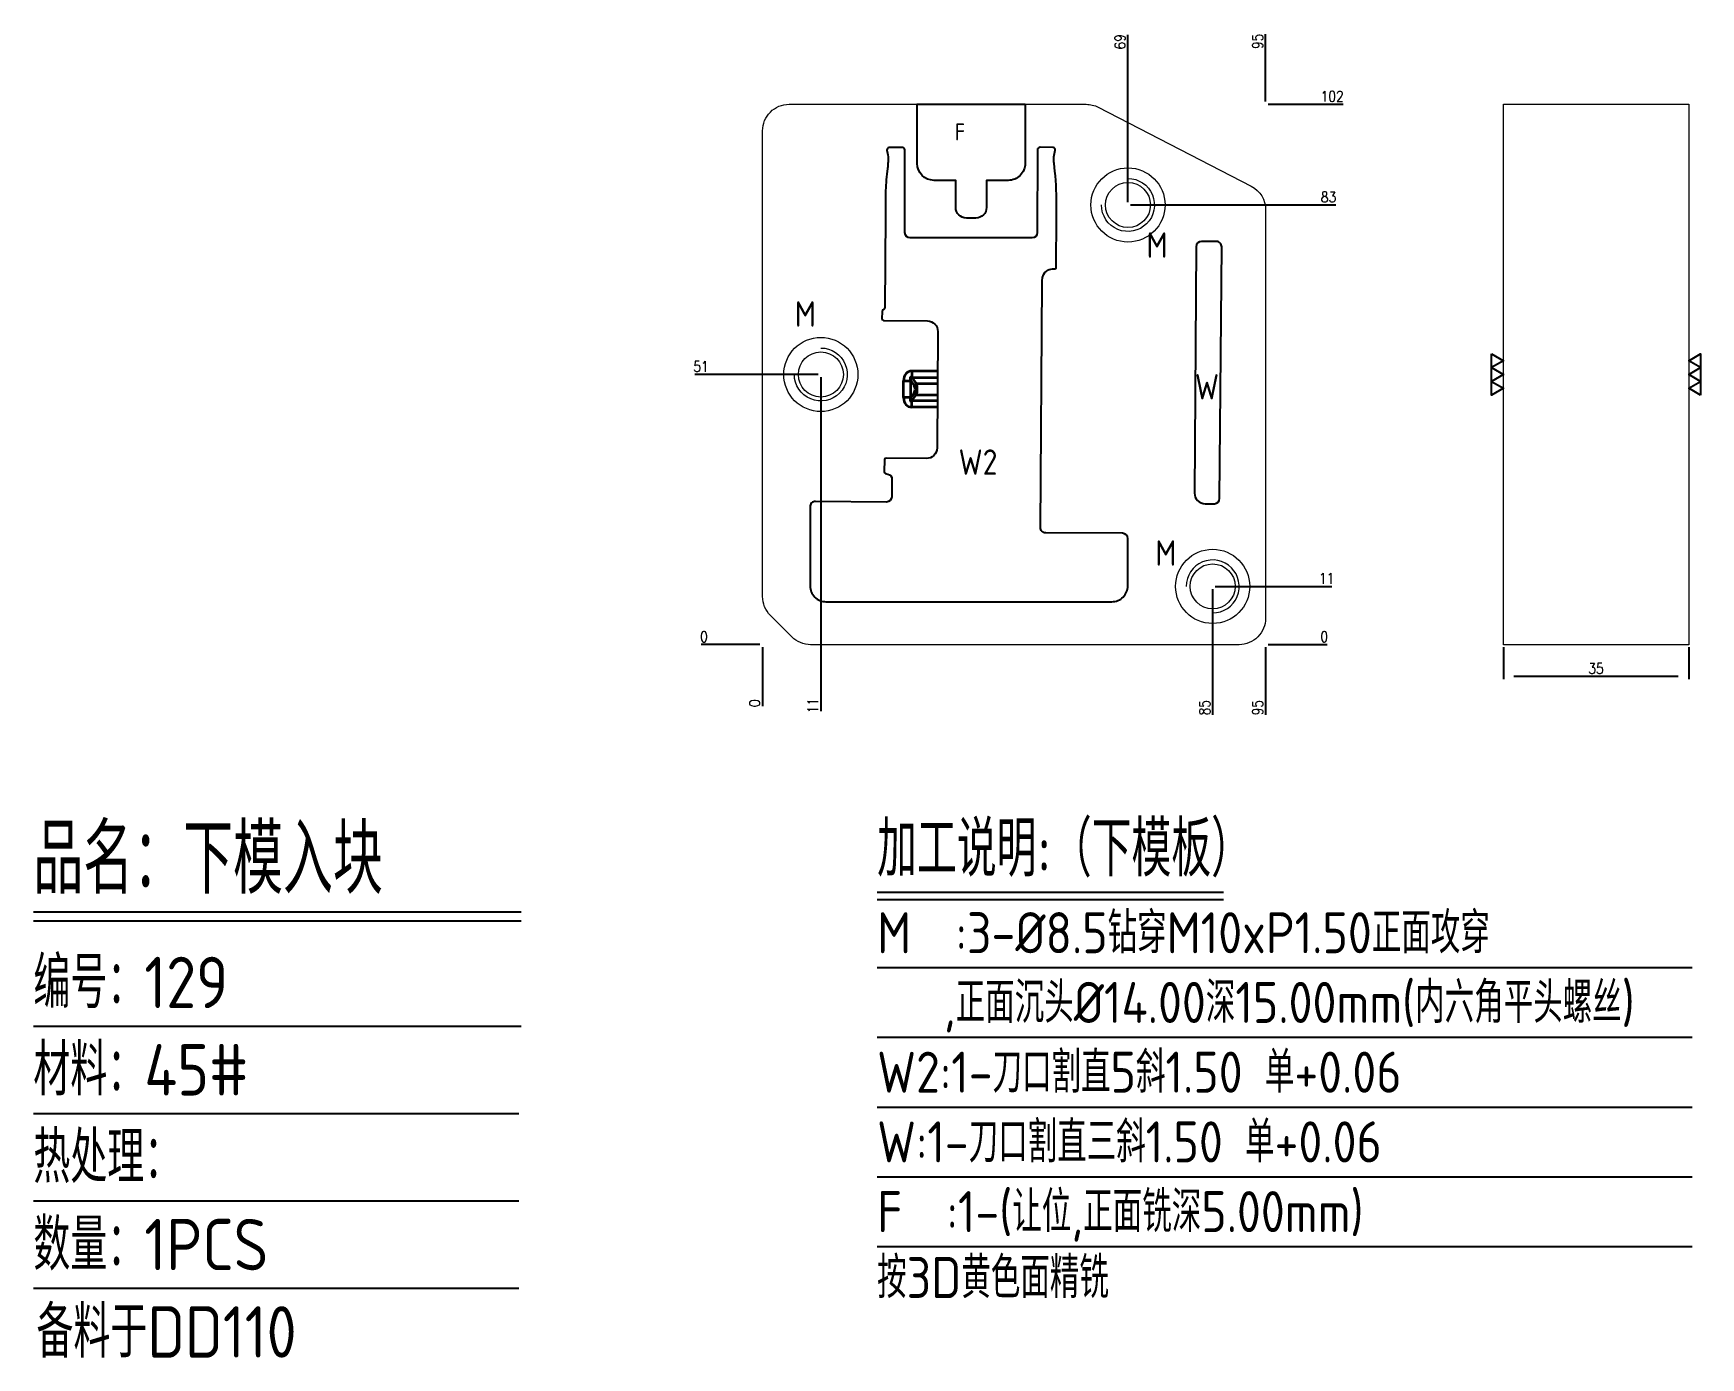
# Model space of a CAD drawing. Header units: millimetres. Extents: x 105474 to 108341, y 1546 to 2080.
# Drawn here: x 106617.8 to 106932.7, y 1692.6 to 1942.5 of the extents above; entities that cross this region are included whole.
import ezdxf
from ezdxf.enums import TextEntityAlignment as Align

# ---------------------------------------------------------------- set-up
doc = ezdxf.new("R2010")
doc.units = ezdxf.units.MM
for name, color, linetype in [('DIE_P', 2, 'Continuous'), ('DIM', 4, 'Continuous'), ('TEXT', 4, 'Continuous')]:
    doc.layers.add(name, color=color, linetype=linetype)
doc.styles.add('gbenor', font='gbenor.shx', dxfattribs={"bigfont": 'gbcbig.shx'})
doc.styles.get("Standard").update_dxf_attribs({"font": 'txt.shx', "width": 0.85, "bigfont": 'ctxt.shx'})
doc.dimstyles.new('T-2-WX', dxfattribs={"dimtxt": 2, "dimasz": 2, "dimexe": 0.5, "dimexo": 0.5, "dimgap": 0.5, "dimtad": 1, "dimtxsty": 'Standard', "dimblk": 'OPEN30', "dimcen": 0, "dimazin": 3, "dimtfac": 1, "dimtmove": 0, "dimatfit": 3, "dimldrblk": 'OPEN30', "dimlwd": -1, "dimlwe": -1})

msp = doc.modelspace()

# ---------------------------------------------------------------- texts
at = {"layer": 'DIE_P', "color": 4, "style": 'gbenor'}
msp.add_text('F', height=3.2, dxfattribs=at).set_placement((106792.822, 1923.935), align=Align.MIDDLE_CENTER)
at = {"layer": 'DIM', "color": 3, "linetype": 'Continuous', "lineweight": 25, "style": 'gbenor'}
for s, height, p in [('品名：下模入块', 13.0965, (106617.823, 1780.133)), ('编号：129', 9.7011, (106617.823, 1758.548)), ('材料：45#', 9.7011, (106617.823, 1742.056)), ('热处理： ', 9.7011, (106617.823, 1725.564)), ('数量：1PCS', 9.7011, (106617.823, 1709.072))]:
    msp.add_text(s, height=height, dxfattribs=at).set_placement(p)
at = {"layer": 'DIM', "color": 3, "linetype": 'Continuous', "lineweight": 5, "style": 'gbenor'}
msp.add_text('备料于DD110', height=9.7011, dxfattribs=at).set_placement((106618.413, 1692.581))
at = {"layer": 'TEXT', "color": 4, "style": 'gbenor'}
for s, p in [('M', (106830.044, 1902.592)), ('M', (106763.62, 1889.577)), ('W', (106839.481, 1875.846)), ('W2', (106796.233, 1861.623)), ('M', (106831.709, 1844.46))]:
    msp.add_text(s, height=4.8, dxfattribs=at).set_placement(p, align=Align.MIDDLE_CENTER)
for s, height, p in [('加工说明:（下模板）', 10.4509, (106777.177, 1783.391)), ('M  :3-%%C8.5钻穿M10xP1.50正面攻穿', 7.74144, (106777.177, 1768.914)), ('   ,正面沉头%%C14.00深15.00mm(内六角平头螺丝)', 7.74144, (106777.177, 1755.754)), ('F  :1-(让位,正面铣深5.00mm)', 7.74144, (106777.177, 1716.272))]:
    msp.add_text(s, height=height, dxfattribs=at).set_placement(p)
at = {"layer": 'TEXT', "color": 1, "style": 'gbenor'}
for s, p in [('W2:1-刀口割直5斜1.50 单+0.06   ', (106777.177, 1742.593)), ('W:1-刀口割直三斜1.50 单+0.06   ', (106777.177, 1729.433))]:
    msp.add_text(s, height=7.74144, dxfattribs=at).set_placement(p)
at = {"layer": 'TEXT', "color": 2, "style": 'gbenor'}
msp.add_text('按3D黄色面精铣', height=7.7414, dxfattribs=at).set_placement((106777.177, 1703.833))

# ---------------------------------------------------------------- blocks, each defined once
blk = doc.blocks.new('*D7579')
at = {"layer": 'Defpoints', "color": 0}
for p in [(106895.46, 1827.16), (106930.46, 1827.16), (106895.46, 1821.16)]:
    blk.add_point(p, dxfattribs=at)
at = {"layer": 'DIM', "color": 0}
for p, q in [((106895.46, 1826.66), (106895.46, 1820.66)), ((106930.46, 1826.66), (106930.46, 1820.66)), ((106928.46, 1821.16), (106897.46, 1821.16))]:
    blk.add_line(p, q, dxfattribs=at)
at = {"layer": 'DIM', "color": 0, "insert": (106912.96, 1822.66), "char_height": 2, "attachment_point": 5}
blk.add_mtext('35', dxfattribs=at)
blk = doc.blocks.new('_Open30')
blk = doc.blocks.new('*D7580')
at = {"layer": 'Defpoints', "color": 0}
for p in [(106755.55, 1827.16), (106850.55, 1827.16), (106860.55, 1827.16)]:
    blk.add_point(p, dxfattribs=at)
at = {"layer": 'DIM', "color": 0}
blk.add_line((106851.05, 1827.16), (106862.18, 1827.16), dxfattribs=at)
at = {"layer": 'DIM', "color": 0, "insert": (106861.62, 1828.66), "char_height": 2, "attachment_point": 5}
blk.add_mtext('0', dxfattribs=at)
blk = doc.blocks.new('*D7581')
at = {"layer": 'Defpoints', "color": 0}
for p in [(106840.55, 1838.16), (106860.55, 1838.16), (106755.55, 1827.16)]:
    blk.add_point(p, dxfattribs=at)
at = {"layer": 'DIM', "color": 0}
for p, q in [((106841.05, 1838.16), (106852.55, 1838.16)), ((106852.55, 1838.16), (106856.55, 1838.16)), ((106856.55, 1838.16), (106863.08, 1838.16))]:
    blk.add_line(p, q, dxfattribs=at)
at = {"layer": 'DIM', "color": 0, "insert": (106862.06, 1839.66), "char_height": 2, "attachment_point": 5}
blk.add_mtext('11', dxfattribs=at)
blk = doc.blocks.new('*D7582')
at = {"layer": 'Defpoints', "color": 0}
for p in [(106824.55, 1910.16), (106860.55, 1910.16), (106755.55, 1827.16)]:
    blk.add_point(p, dxfattribs=at)
at = {"layer": 'DIM', "color": 0}
for p, q in [((106825.05, 1910.16), (106852.55, 1910.16)), ((106852.55, 1910.16), (106856.55, 1910.16)), ((106856.55, 1910.16), (106863.8, 1910.16))]:
    blk.add_line(p, q, dxfattribs=at)
at = {"layer": 'DIM', "color": 0, "insert": (106862.43, 1911.66), "char_height": 2, "attachment_point": 5}
blk.add_mtext('83', dxfattribs=at)
blk = doc.blocks.new('*D7583')
at = {"layer": 'Defpoints', "color": 0}
for p in [(106850.55, 1929.16), (106860.55, 1929.16), (106755.55, 1827.16)]:
    blk.add_point(p, dxfattribs=at)
at = {"layer": 'DIM', "color": 0}
for p, q in [((106851.05, 1929.16), (106854.55, 1929.16)), ((106854.55, 1929.16), (106856.55, 1929.16)), ((106856.55, 1929.16), (106865.18, 1929.16))]:
    blk.add_line(p, q, dxfattribs=at)
at = {"layer": 'DIM', "color": 0, "insert": (106863.12, 1930.66), "char_height": 2, "attachment_point": 5}
blk.add_mtext('102', dxfattribs=at)
blk = doc.blocks.new('*D7584')
at = {"layer": 'Defpoints', "color": 0}
for p in [(106745.55, 1827.16), (106755.55, 1827.16), (106755.55, 1827.16)]:
    blk.add_point(p, dxfattribs=at)
at = {"layer": 'DIM', "color": 0}
blk.add_line((106755.05, 1827.16), (106743.92, 1827.16), dxfattribs=at)
at = {"layer": 'DIM', "color": 0, "insert": (106744.48, 1828.66), "char_height": 2, "attachment_point": 5}
blk.add_mtext('0', dxfattribs=at)
blk = doc.blocks.new('*D7585')
at = {"layer": 'Defpoints', "color": 0}
for p in [(106745.55, 1878.16), (106766.55, 1878.16), (106755.55, 1827.16)]:
    blk.add_point(p, dxfattribs=at)
at = {"layer": 'DIM', "color": 0}
for p, q in [((106749.55, 1878.16), (106742.78, 1878.16)), ((106753.55, 1878.16), (106749.55, 1878.16)), ((106766.05, 1878.16), (106753.55, 1878.16))]:
    blk.add_line(p, q, dxfattribs=at)
at = {"layer": 'DIM', "color": 0, "insert": (106743.92, 1879.66), "char_height": 2, "attachment_point": 5}
blk.add_mtext('51', dxfattribs=at)
blk = doc.blocks.new('*D7586')
at = {"layer": 'Defpoints', "color": 0}
for p in [(106755.55, 1827.16), (106850.55, 1827.16), (106850.55, 1817.16)]:
    blk.add_point(p, dxfattribs=at)
at = {"layer": 'DIM', "color": 0}
for p, q in [((106850.55, 1826.66), (106850.55, 1823.16)), ((106850.55, 1823.16), (106850.55, 1821.16)), ((106850.55, 1821.16), (106850.55, 1813.9))]:
    blk.add_line(p, q, dxfattribs=at)
at = {"layer": 'DIM', "color": 0, "insert": (106849.05, 1815.28), "char_height": 2, "attachment_point": 5, "rotation": 90}
blk.add_mtext('95', dxfattribs=at)
blk = doc.blocks.new('*D7587')
at = {"layer": 'Defpoints', "color": 0}
for p in [(106840.55, 1838.16), (106755.55, 1827.16), (106840.55, 1817.16)]:
    blk.add_point(p, dxfattribs=at)
at = {"layer": 'DIM', "color": 0}
for p, q in [((106840.55, 1837.66), (106840.55, 1825.16)), ((106840.55, 1825.16), (106840.55, 1821.16)), ((106840.55, 1821.16), (106840.55, 1813.9))]:
    blk.add_line(p, q, dxfattribs=at)
at = {"layer": 'DIM', "color": 0, "insert": (106839.05, 1815.28), "char_height": 2, "attachment_point": 5, "rotation": 90}
blk.add_mtext('85', dxfattribs=at)
blk = doc.blocks.new('*D7588')
at = {"layer": 'Defpoints', "color": 0}
for p in [(106766.55, 1878.16), (106755.55, 1827.16), (106766.55, 1817.16)]:
    blk.add_point(p, dxfattribs=at)
at = {"layer": 'DIM', "color": 0}
for p, q in [((106766.55, 1877.66), (106766.55, 1825.16)), ((106766.55, 1825.16), (106766.55, 1821.16)), ((106766.55, 1821.16), (106766.55, 1814.63))]:
    blk.add_line(p, q, dxfattribs=at)
at = {"layer": 'DIM', "color": 0, "insert": (106765.05, 1815.64), "char_height": 2, "attachment_point": 5, "rotation": 90}
blk.add_mtext('11', dxfattribs=at)
blk = doc.blocks.new('*D7589')
at = {"layer": 'Defpoints', "color": 0}
for p in [(106755.55, 1827.16), (106755.55, 1827.16), (106755.55, 1817.16)]:
    blk.add_point(p, dxfattribs=at)
at = {"layer": 'DIM', "color": 0}
blk.add_line((106755.55, 1826.66), (106755.55, 1815.52), dxfattribs=at)
at = {"layer": 'DIM', "color": 0, "insert": (106754.05, 1816.09), "char_height": 2, "attachment_point": 5, "rotation": 90}
blk.add_mtext('0', dxfattribs=at)
blk = doc.blocks.new('*D7590')
at = {"layer": 'Defpoints', "color": 0}
for p in [(106850.55, 1939.16), (106850.55, 1929.16), (106755.55, 1827.16)]:
    blk.add_point(p, dxfattribs=at)
at = {"layer": 'DIM', "color": 0}
for p, q in [((106850.55, 1935.16), (106850.55, 1942.41)), ((106850.55, 1933.16), (106850.55, 1935.16)), ((106850.55, 1929.66), (106850.55, 1933.16))]:
    blk.add_line(p, q, dxfattribs=at)
at = {"layer": 'DIM', "color": 0, "insert": (106849.05, 1941.03), "char_height": 2, "attachment_point": 5, "rotation": 90}
blk.add_mtext('95', dxfattribs=at)
blk = doc.blocks.new('*D7591')
at = {"layer": 'Defpoints', "color": 0}
for p in [(106824.55, 1939.16), (106824.55, 1910.16), (106755.55, 1827.16)]:
    blk.add_point(p, dxfattribs=at)
at = {"layer": 'DIM', "color": 0}
for p, q in [((106824.55, 1935.16), (106824.55, 1942.25)), ((106824.55, 1931.16), (106824.55, 1935.16)), ((106824.55, 1910.66), (106824.55, 1931.16))]:
    blk.add_line(p, q, dxfattribs=at)
at = {"layer": 'DIM', "color": 0, "insert": (106823.05, 1940.95), "char_height": 2, "attachment_point": 5, "rotation": 90}
blk.add_mtext('69', dxfattribs=at)

# ---------------------------------------------------------------- dimensions: what is measured, and where the dimension line sits
at = {"layer": 'DIM'}
for feature_location, offset, dtype, origin, picture, middle in [((106850.551, 1929.157), (0, 10), 1, (106755.551, 1827.157), '*D7590', (106849.051, 1941.033)), ((106824.551, 1910.157), (0, 29), 1, (106755.551, 1827.157), '*D7591', (106823.051, 1940.952)), ((106850.551, 1929.157), (10, 0), 0, (106755.551, 1827.157), '*D7583', (106863.116, 1930.657)), ((106824.551, 1910.157), (36, 0), 0, (106755.551, 1827.157), '*D7582', (106862.428, 1911.657)), ((106766.551, 1878.157), (-21, 0), 0, (106755.551, 1827.157), '*D7585', (106743.918, 1879.657)), ((106766.551, 1878.157), (0, -61), 1, (106755.551, 1827.157), '*D7588', (106765.051, 1815.645)), ((106840.551, 1838.157), (20, 0), 0, (106755.551, 1827.157), '*D7581', (106862.063, 1839.657)), ((106840.551, 1838.157), (0, -21), 1, (106755.551, 1827.157), '*D7587', (106839.051, 1815.28)), ((106755.551345118, 1827.156662386), (-10, 0), 0, (106755.551345118, 1827.156662386), '*D7584', (106744.484678452, 1828.656662386)), ((106850.551345138, 1827.156662386), (10, 0), 0, (106755.551345118, 1827.156662386), '*D7580', (106861.618011805, 1828.656662386)), ((106755.551345118, 1827.156662386), (0, -10), 1, (106755.551345118, 1827.156662386), '*D7589', (106754.051345118, 1816.08999572)), ((106850.551, 1827.157), (0, -10), 1, (106755.551, 1827.157), '*D7586', (106849.051, 1815.28))]:
    dim = msp.add_ordinate_dim(feature_location=feature_location, offset=offset, dtype=dtype, origin=origin, dimstyle='T-2-WX', dxfattribs=at)
    dim.commit()
    dim.dimension.update_dxf_attribs({"geometry": picture, "text_midpoint": middle})
dim = msp.add_linear_dim(base=(106895.463, 1821.157), p1=(106930.463, 1827.157), p2=(106895.463, 1827.157), dimstyle='T-2-WX', dxfattribs=at)
dim.commit()
dim.dimension.update_dxf_attribs({"geometry": '*D7579', "text_midpoint": (106912.963, 1822.657)})

# ---------------------------------------------------------------- linework, layer by layer
at = {"layer": 'DIE_P', "linetype": 'Continuous', "lineweight": 18, "ltscale": 10}
msp.add_lwpolyline([(106847.843, 1913.695, -0.2807166), (106850.551, 1909.251), (106850.551, 1832.157, -0.4142136), (106845.551, 1827.157), (106764.622, 1827.157, -0.1989124), (106761.087, 1828.621), (106757.016, 1832.692, -0.1989124), (106755.551, 1836.228), (106755.551, 1924.157, -0.4142136), (106760.551, 1929.157), (106816.646, 1929.157, -0.1195913), (106818.937, 1928.601)], format="xyb", close=True, dxfattribs=at)
at = {"layer": 'DIE_P', "color": 94, "linetype": 'Continuous'}
msp.add_lwpolyline([(106805.137, 1929.157), (106805.137, 1918.005, -0.4142136), (106801.937, 1914.805), (106797.841, 1914.805), (106797.841, 1909.686, -0.4142136), (106795.841, 1907.686), (106794.032, 1907.686, -0.4142136), (106792.032, 1909.686), (106792.032, 1914.805), (106787.937, 1914.805, -0.4142135), (106784.737, 1918.005), (106784.737, 1929.157)], format="xyb", close=True, dxfattribs=at)
at = {"layer": 'DIE_P', "linetype": 'Continuous', "lineweight": 18, "ltscale": 10}
msp.add_lwpolyline([(106895.463, 1929.157), (106930.463, 1929.157), (106930.463, 1827.157), (106895.463, 1827.157)], close=True, dxfattribs=at)
at = {"layer": 'DIE_P', "color": 1, "linetype": 'Continuous'}
msp.add_lwpolyline([(106806.436, 1903.933), (106783.439, 1903.934, -0.4136808), (106782.439, 1904.932), (106782.411, 1920.535, 0.419624), (106781.901, 1921.034), (106779.428, 1920.984, 0.4708973), (106779.045, 1920.501), (106779.166, 1919.933, -0.0755746), (106779.272, 1918.556), (106779.256, 1918.273, -0.0150813), (106779.137, 1917.066), (106779.011, 1915.961, 0.0232012), (106778.769, 1911.832), (106778.742, 1908.201), (106778.614, 1890.665, -0.3658971), (106778.362, 1890.371, 0.3660471), (106778.11, 1890.077), (106778.1, 1888.66, 0.4134456), (106778.398, 1888.358), (106786.664, 1888.28, -0.4133842), (106788.645, 1886.267), (106788.501, 1864.287, -0.4154192), (106786.48, 1862.3), (106778.858, 1862.381, 0.412364), (106778.555, 1862.086), (106778.516, 1859.765, 0.3583226), (106778.753, 1859.466), (106779.193, 1859.372, -0.3576374), (106779.983, 1858.38), (106779.935, 1855.07, -0.412335), (106778.927, 1854.084), (106765.525, 1854.193, 0.4166021), (106764.517, 1853.193), (106764.517, 1838.271, 0.4142136), (106767.517, 1835.271), (106821.517, 1835.271, 0.4142136), (106824.517, 1838.271), (106824.517, 1847.177, 0.4121735), (106823.524, 1848.177), (106809.012, 1848.278, -0.4142177), (106808.019, 1849.285), (106808.341, 1895.472, -0.0302488), (106808.366, 1895.834), (106808.443, 1896.437, -0.0860519), (106808.539, 1896.806, -0.3539759), (106810.657, 1898.085, 0.4540847), (106810.998, 1898.381), (106811.029, 1908.029), (106811.055, 1909.444, 0.0285735), (106810.774, 1916.53), (106810.615, 1917.954, -0.1041993), (106810.818, 1920.477, 0.4946605), (106810.443, 1920.99), (106807.97, 1921.042, 0.419931), (106807.46, 1920.543), (106807.436, 1904.932, -0.4137685)], format="xyb", close=True, dxfattribs=at)
at = {"layer": 'DIE_P', "lineweight": 18}
for points in [[(106824.551, 1915.157, -2.4142136), (106819.551, 1910.157)], [(106766.551, 1883.157, -2.4142136), (106761.551, 1878.157)], [(106840.551, 1833.157, 2.4142136), (106835.551, 1838.157)]]:
    msp.add_lwpolyline(points, format="xyb", dxfattribs=at)
at = {"layer": 'DIE_P', "color": 1}
msp.add_lwpolyline([(106842.257, 1902.263, 0.4165906), (106841.257, 1903.271), (106838.432, 1903.271, 0.4122916), (106837.432, 1902.278), (106837.127, 1855.784, 0.4161382), (106839.127, 1853.771), (106840.872, 1853.771, 0.4118405), (106841.872, 1854.763)], format="xyb", close=True, dxfattribs=at)
at = {"layer": 'DIE_P', "linetype": 'Continuous', "lineweight": 35}
for points in [[(106784.152, 1874.687), (106783.562, 1873.843), (106782.169, 1873.843), (106782.169, 1876.944), (106783.562, 1876.944), (106784.152, 1876.101)], [(106783.562, 1873.843), (106783.562, 1876.944)], [(106788.596, 1878.793), (106783.766, 1878.793), (106783.766, 1877.591), (106784.562, 1876.454), (106788.581, 1876.454)], [(106783.766, 1877.591), (106788.588, 1877.591)], [(106788.56, 1873.196), (106783.766, 1873.196), (106784.562, 1874.333), (106788.567, 1874.333)], [(106788.552, 1871.994), (106783.766, 1871.994), (106783.766, 1873.196)]]:
    msp.add_lwpolyline(points, dxfattribs=at)
at = {"layer": 'DIE_P', "linetype": 'Continuous', "lineweight": 18, "ltscale": 10}
for centre in [(106824.551, 1910.157), (106766.551, 1878.157), (106840.551, 1838.157)]:
    msp.add_circle(centre, 7, dxfattribs=at)
at = {"layer": 'DIE_P', "lineweight": 18}
for centre in [(106824.551, 1910.157), (106766.551, 1878.157), (106840.551, 1838.157)]:
    msp.add_circle(centre, 4.25, dxfattribs=at)
at = {"layer": 'DIE_P', "linetype": 'Continuous', "lineweight": 35}
for centre, major_axis, ratio, start_param, end_param in [((106784.855, 1875.682), (1.991, -2.844), 0.6336873, 2.7239796, 3.8771629), ((106784.855, 1875.682), (1.373, -1.961), 0.208814, 2.7239796, 3.8771629), ((106784.855, 1875.105), (1.991, 2.844), 0.6336873, 2.4060224, 3.5592057), ((106784.855, 1875.105), (-1.373, -1.961), 0.208814, 5.5476151, 6.7007983), ((106784.562, 1876.101), (-0.41, -0.287), 0.6336873, 4.2947759, 5.4479592), ((106783.657, 1875.394), (0, -1), 0.7002075, 0.7853982, 2.3561945), ((106784.562, 1874.687), (-0.41, 0.287), 0.6336873, 0.8352261, 1.9884094), ((106784.067, 1875.394), (0, -1.5), 0.466805, 0.7853982, 2.3561945)]:
    msp.add_ellipse(centre, major_axis=major_axis, ratio=ratio, start_param=start_param, end_param=end_param, dxfattribs=at)
at = {"layer": 'DIM', "color": 4, "linetype": 'Continuous', "lineweight": 25}
for p, q in [((106617.823, 1776.737), (106709.939, 1776.737)), ((106617.823, 1775.04), (106709.939, 1775.04)), ((106617.823, 1755.153), (106709.939, 1755.153)), ((106617.823, 1738.661), (106709.539, 1738.661)), ((106617.823, 1722.169), (106709.539, 1722.169)), ((106617.823, 1705.677), (106709.539, 1705.677))]:
    msp.add_line(p, q, dxfattribs=at)
at = {"layer": 'TEXT', "color": 3}
for p, q in [((106777.177, 1780.41), (106842.577, 1780.41)), ((106777.177, 1779.055), (106842.577, 1779.055)), ((106777.177, 1766.205), (106931.086, 1766.205)), ((106777.177, 1753.044), (106931.086, 1753.044)), ((106777.177, 1739.884), (106931.086, 1739.884)), ((106777.177, 1726.723), (106931.086, 1726.723)), ((106777.177, 1713.563), (106931.086, 1713.563))]:
    msp.add_line(p, q, dxfattribs=at)
at = {"layer": 'TEXT'}
for points in [[(106893.213, 1882.054), (106895.463, 1880.755), (106893.213, 1879.456), (106895.463, 1878.157), (106893.213, 1876.858), (106895.463, 1875.559), (106893.213, 1874.26), (106893.213, 1882.054)], [(106932.713, 1874.26), (106930.463, 1875.559), (106932.713, 1876.858), (106930.463, 1878.157), (106932.713, 1879.456), (106930.463, 1880.755), (106932.713, 1882.054), (106932.713, 1874.26)]]:
    msp.add_lwpolyline(points, close=True, dxfattribs=at)

msp.set_redraw_order([(e.dxf.handle, doc.entitydb.next_handle()) for e in msp.query("TEXT MTEXT ATTDEF DIMENSION ARC_DIMENSION")])  # texts and dimensions are drawn at this point

doc.saveas('drawing.dxf')
